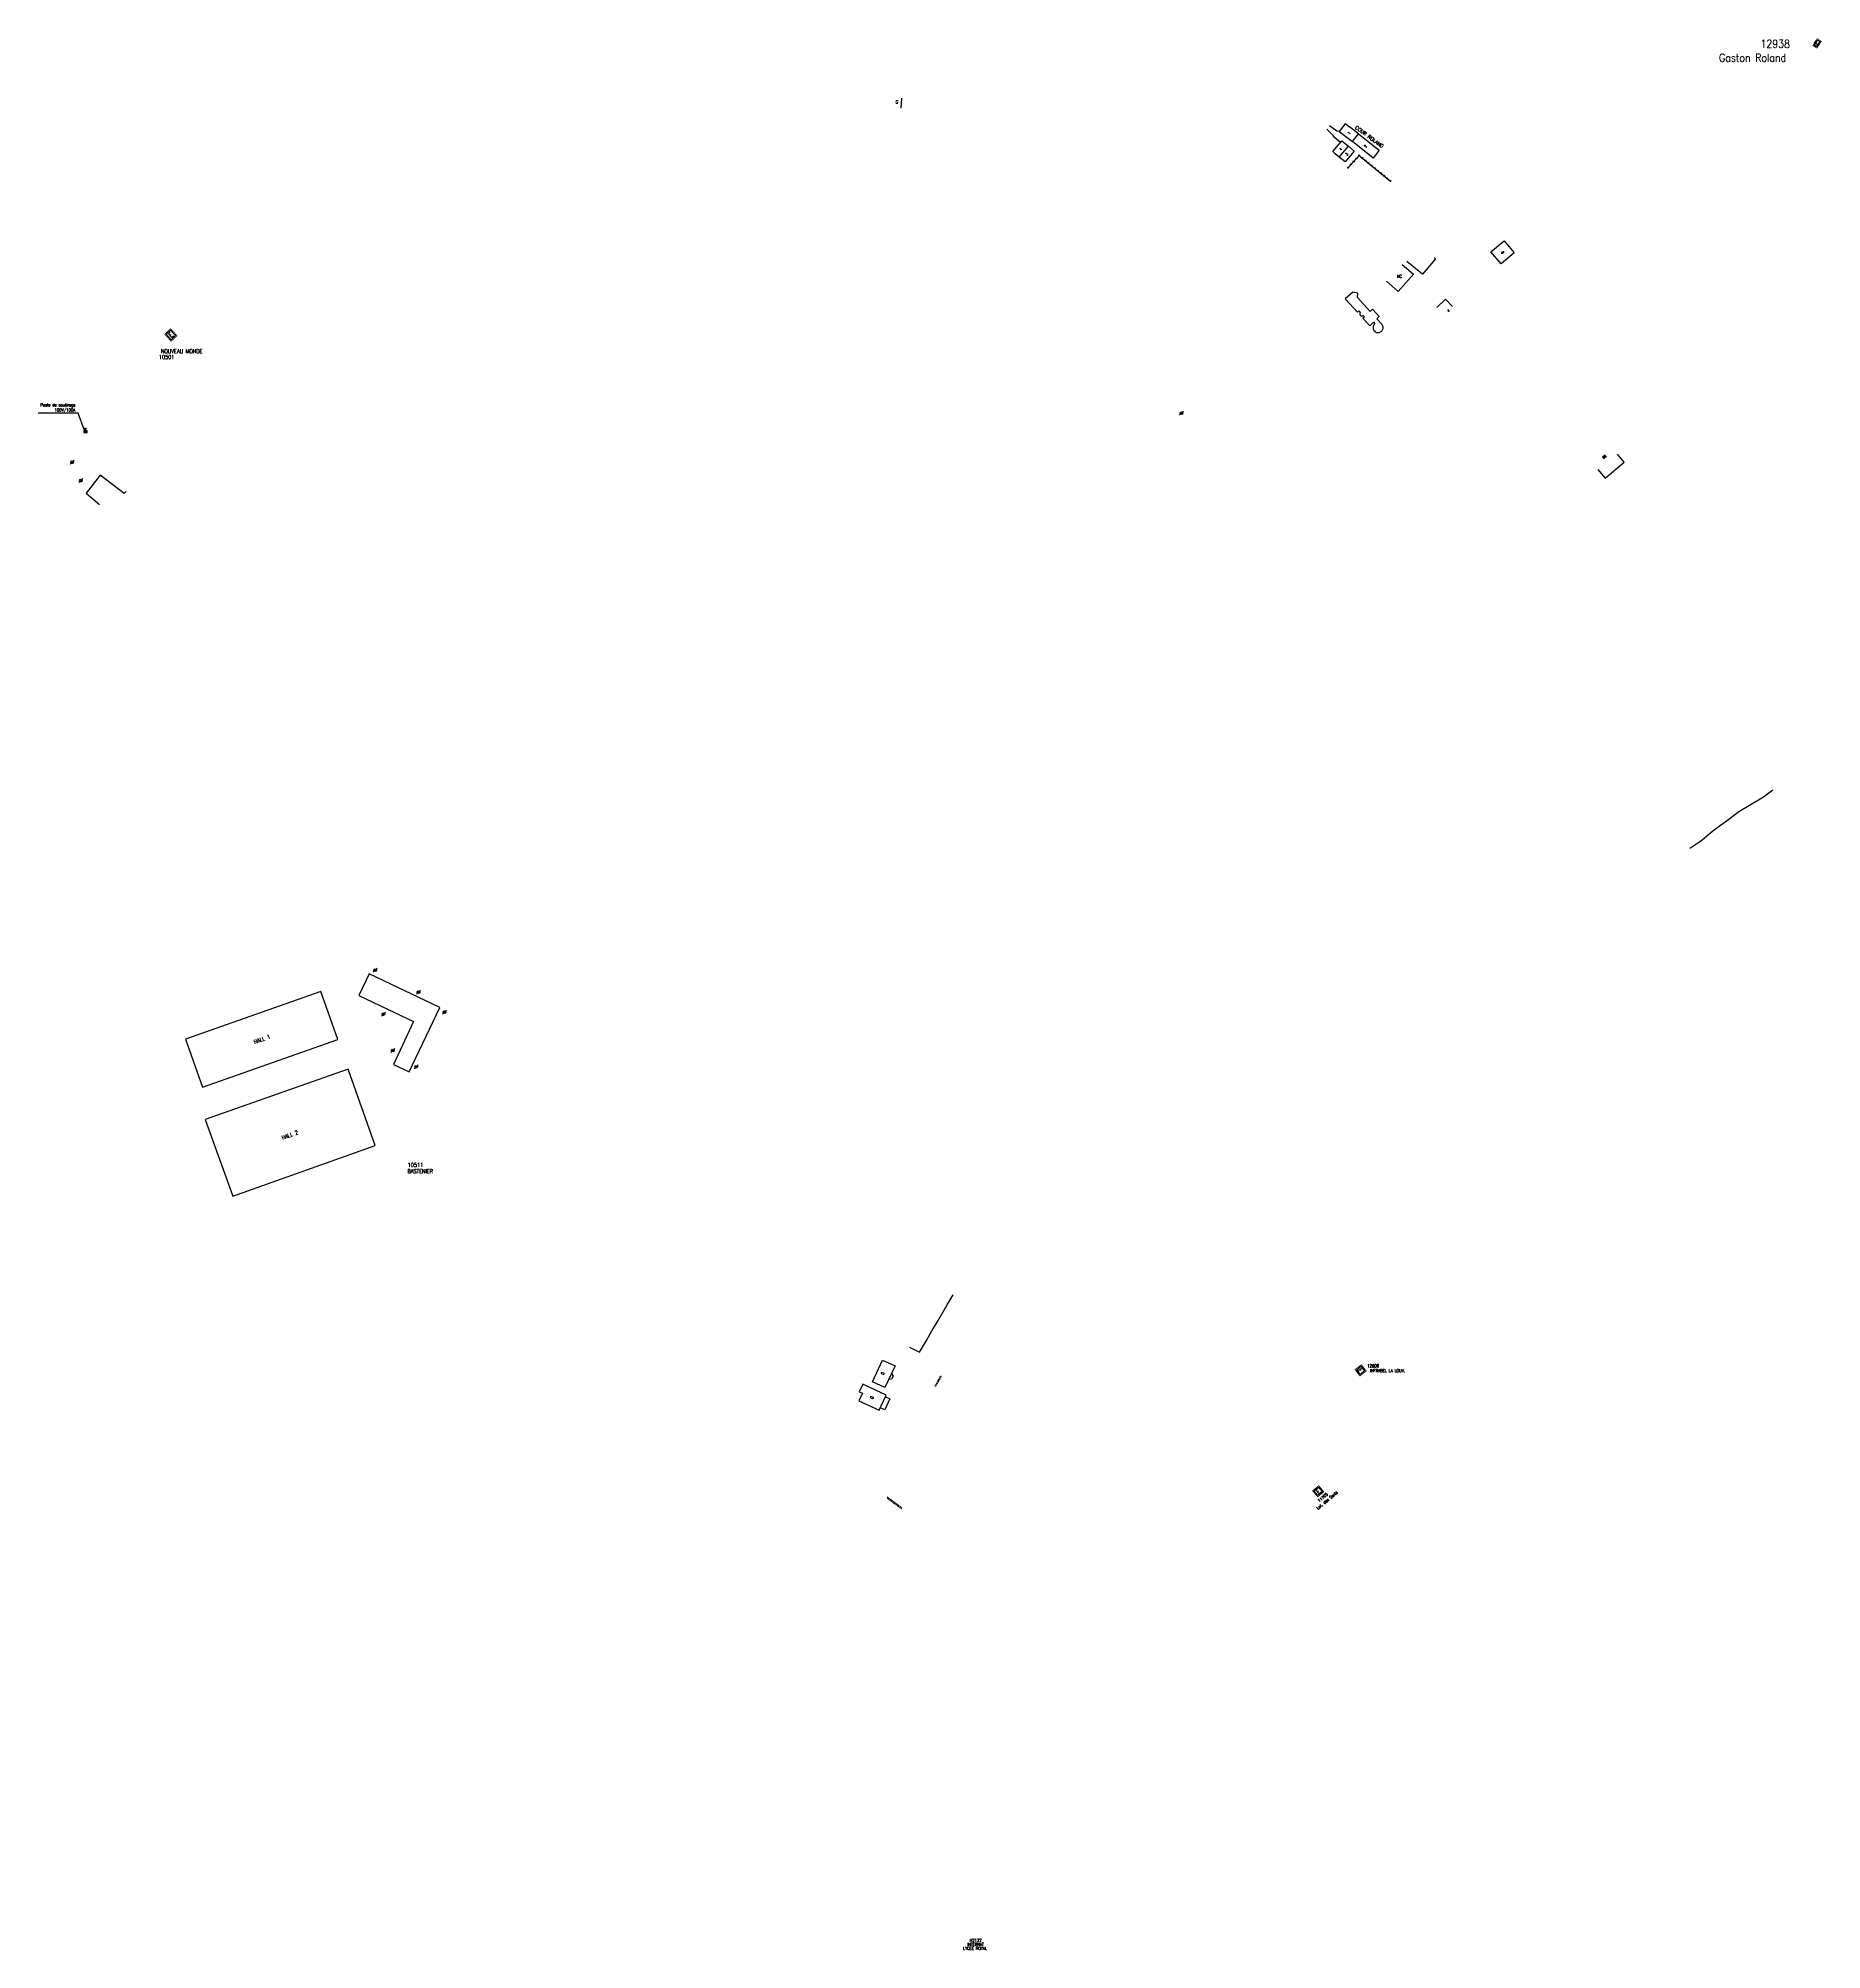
# Model space of a CAD drawing. Header units: millimetres. Extents: x 136116 to 136999, y 128010 to 128956.
import ezdxf
from ezdxf.enums import TextEntityAlignment as Align

# ---------------------------------------------------------------- set-up
doc = ezdxf.new("R2010")
doc.units = ezdxf.units.MM
doc.linetypes.add('DASHED', pattern=[0.75, 0.5, -0.25])
doc.layers.get('0').update_dxf_attribs({"linetype": 'CONTINUOUS'})
for name, color, linetype in [('1FOND_TOPO', 253, 'CONTINUOUS'), ('G_210', 7, 'CONTINUOUS'), ('M_200', 7, 'CONTINUOUS'), ('W0100', 7, 'CONTINUOUS'), ('w0112', 1, 'DASHED'), ('w0322', 7, 'CONTINUOUS'), ('W0430', 7, 'CONTINUOUS'), ('W0470', 7, 'CONTINUOUS'), ('W0473', 7, 'CONTINUOUS'), ('W0989', 7, 'CONTINUOUS'), ('w0991', 7, 'CONTINUOUS'), ('w1102', 7, 'CONTINUOUS')]:
    doc.layers.add(name, color=color, linetype=linetype)
doc.styles.add('M_ROMANS', font='ROMANS.shx', dxfattribs={"width": 0.75})
doc.styles.get("Standard").update_dxf_attribs({"font": 'romans.shx', "width": 0.85})
doc.dimstyles.get("Standard").update_dxf_attribs({"dimtxt": 1.5, "dimasz": 1.2, "dimexe": 1.25, "dimexo": 0.625, "dimgap": 0.25, "dimtad": 2, "dimzin": 0, "dimdsep": 46, "dimtxsty": 'Standard', "dimcen": -0.5, "dimse1": 1, "dimse2": 1, "dimadec": 0, "dimazin": 0, "dimtfac": 1, "dimtofl": 0, "dimtmove": 2, "dimatfit": 3, "dimfxl": 0, "dimtolj": 1, "dimtzin": 0, "dimarcsym": 0})

# ---------------------------------------------------------------- blocks, each defined once
blk = doc.blocks.new('commune')
at = {"layer": '1FOND_TOPO'}
blk.add_lwpolyline([(272559.5, 256986), (272549.4, 256964.6), (272603.6, 256938.9), (272583.6, 256896.4), (272599.1, 256889), (272629.5, 256952.6), (272559.5, 256986)], close=True, dxfattribs=at)
blk = doc.blocks.new('M_200_59')
at = {"layer": 'M_200', "color": 0, "linetype": 'Continuous', "const_width": 0.35, "flags": 128}
blk.add_lwpolyline([(4, 4), (4, 0), (0, 0), (0, 4)], close=True, dxfattribs=at)
at = {"layer": 'M_200', "color": 0, "linetype": 'Continuous'}
blk.add_lwpolyline([(0.5, 3.5), (3.5, 3.5), (3.5, 0.5), (0.5, 0.5)], close=True, dxfattribs=at)
at = {"layer": 'M_200', "insert": (2, 2), "char_height": 2.5, "width": 4, "attachment_point": 5}
blk.add_mtext('E', dxfattribs=at)
at = {"layer": 'M_200', "color": 0, "linetype": 'Continuous', "width": 0.85}
for tag, p in [('NUM', (2, 17.06)), ('NOM', (2, 10.65))]:
    blk.add_attdef(tag, text='', height=4, dxfattribs=at).set_placement(p, align=Align.MIDDLE)
at = {"layer": 'M_200', "color": 0, "linetype": 'Continuous', "style": 'M_ROMANS', "width": 0.75, "flags": 3}
for tag, p in [('DEF_COUP', (1.87, -5.49)), ('DEF_TYPE', (1.87, -7.99)), ('DEF_LEG', (1.87, -2.99))]:
    blk.add_attdef(tag, text='', height=1.2, dxfattribs=at).set_placement(p, align=Align.MIDDLE)
blk = doc.blocks.new('*U2')
at = {"layer": 'M_200', "color": 0, "linetype": 'Continuous', "const_width": 0.35, "flags": 128}
blk.add_lwpolyline([(4, 2.39), (4, 0), (0, 0), (0, 2.39)], close=True, dxfattribs=at)
at = {"layer": 'M_200', "color": 0, "linetype": 'Continuous'}
blk.add_lwpolyline([(0.5, 1.89), (3.5, 1.89), (3.5, 0.5), (0.5, 0.5)], close=True, dxfattribs=at)
at = {"layer": 'M_200', "insert": (2, 1.19), "char_height": 2.5, "width": 4, "attachment_point": 5}
blk.add_mtext('E', dxfattribs=at)
at = {"layer": 'M_200', "color": 0, "linetype": 'Continuous', "width": 0.85}
for tag, p in [('NUM', (2, 17.06)), ('NOM', (2, 10.65))]:
    blk.add_attdef(tag, text='', height=4, dxfattribs=at).set_placement(p, align=Align.MIDDLE)
at = {"layer": 'M_200', "color": 0, "linetype": 'Continuous', "style": 'M_ROMANS', "width": 0.75, "flags": 3}
for tag, p in [('DEF_COUP', (1.87, -5.49)), ('DEF_TYPE', (1.87, -7.99)), ('DEF_LEG', (1.87, -2.99))]:
    blk.add_attdef(tag, text='', height=1.2, dxfattribs=at).set_placement(p, align=Align.MIDDLE)
blk = doc.blocks.new('BF0101')
at = {"color": 0, "linetype": 'Continuous'}
for radius in [0.25, 0.15]:
    blk.add_circle((0, 0), radius, dxfattribs=at)
blk = doc.blocks.new('T470')
for p, q in [((-1.000002, -1.000002), (1.000002, 1.000002)), ((0, 0), (0.666668, 0)), ((0, 0), (0, -0.666668)), ((0.166667, 0.166667), (0.500001, 0.166667)), ((0.166667, 0.166667), (0.166667, -0.666668)), ((0.333334, 0.333334), (0.500001, 0.333334)), ((0.333334, 0.333334), (0.333334, -0.500001)), ((0.500001, 0.333334), (0.500001, -0.333334)), ((-0.333334, -0.333334), (0.500001, -0.333334)), ((-0.333334, -0.333334), (-0.333334, -0.500001)), ((-0.333334, -0.500001), (0.333334, -0.500001)), ((-0.166667, -0.166667), (0.666668, -0.166667)), ((-0.166667, -0.166667), (-0.166667, -0.666668))]:
    blk.add_line(p, q)
blk.add_ellipse((0, 0), major_axis=(0.471405, 0.471405), ratio=1, start_param=5.4977871438, end_param=11.780972451)
blk = doc.blocks.new('*U5')
at = {"layer": 'M_200', "color": 0, "linetype": 'Continuous', "const_width": 0.35, "flags": 128}
blk.add_lwpolyline([(3.98, 4.75), (3.98, 0), (0, 0), (0, 4.75)], close=True, dxfattribs=at)
at = {"layer": 'M_200', "color": 0, "linetype": 'Continuous'}
blk.add_lwpolyline([(0.5, 4.25), (3.48, 4.25), (3.48, 0.5), (0.5, 0.5)], close=True, dxfattribs=at)
at = {"layer": 'M_200', "insert": (1.99, 2.37), "char_height": 2.5, "width": 3.9792, "attachment_point": 5}
blk.add_mtext('E', dxfattribs=at)
at = {"layer": 'M_200', "color": 0, "linetype": 'Continuous', "width": 0.85}
for tag, p in [('NUM', (2, 17.06)), ('NOM', (2, 10.65))]:
    blk.add_attdef(tag, text='', height=4, dxfattribs=at).set_placement(p, align=Align.MIDDLE)
at = {"layer": 'M_200', "color": 0, "linetype": 'Continuous', "style": 'M_ROMANS', "width": 0.75, "flags": 3}
for tag, p in [('DEF_COUP', (1.87, -5.49)), ('DEF_TYPE', (1.87, -7.99)), ('DEF_LEG', (1.87, -2.99))]:
    blk.add_attdef(tag, text='', height=1.2, dxfattribs=at).set_placement(p, align=Align.MIDDLE)
blk = doc.blocks.new('T430')
at = {"flags": 128}
for points in [[(0.8, 0.8), (-0.8, 0.8)], [(-0.8, 0.8), (-0.8, 0)], [(0.8, 0.8), (-0.8, 0)], [(-0.8, 0), (0.8, 0)], [(-0.4, 2.1), (0.4, 2.1)], [(-0.4, 2.1), (-0.4, 1.3)], [(-0.4, 1.7), (0, 1.7)], [(-0.4, 1.3), (0.4, 1.3)], [(0.8, 0), (0.8, 0.8)]]:
    blk.add_lwpolyline(points, dxfattribs=at)
blk = doc.blocks.new('T473')
for p, q in [((-0.166667, 0.166667), (0.166667, -0.166667)), ((-0.166667, -0.166667), (0.166667, 0.166667)), ((0.500001, 0.500001), (1.000002, 1.000002)), ((-1.000002, -1.000002), (-0.500001, -0.500001))]:
    blk.add_line(p, q)
blk.add_ellipse((0, 0), major_axis=(0.471405, 0.471405), ratio=1, start_param=5.4977871438, end_param=11.780972451)

msp = doc.modelspace()

# ---------------------------------------------------------------- linework, layer by layer
at = {"layer": 'W0100', "color": 252, "flags": 128}
for points in [[(136760.83, 128904.71), (136757.25, 128907.77), (136757.5, 128908.07), (136757.26, 128908.27), (136754.05, 128911.29)], [(136760.26, 128910.24), (136760.19, 128910.14), (136759.01, 128910.33), (136755.43, 128912.95)], [(136769.74, 128908.98), (136765.32, 128912.43), (136765.26, 128912.36), (136763.21, 128914.01), (136760.26, 128910.24), (136766.78, 128905.17), (136769.74, 128908.98)], [(136757.13, 128900.23), (136760.83, 128904.71), (136760.83, 128904.71), (136761.6, 128905.65), (136764.85, 128902.87), (136767.68, 128900.45), (136763.2, 128895.22), (136760.29, 128897.53), (136758.3, 128899.1), (136757.13, 128900.23)], [(136769.74, 128908.98), (136780.08, 128900.91), (136776.98, 128896.94), (136766.78, 128905.17)], [(136807.28, 128847.75), (136807.97, 128847.17), (136801.41, 128839.47), (136793.68, 128845.81)], [(136816.33, 128823.56), (136812.87, 128827.14), (136808.64, 128823.06)], [(136888.27, 128742.83), (136891.94, 128738.44), (136901.44, 128746.39), (136898.09, 128750.38)], [(136547.34, 128308.11), (136552.39, 128305.72), (136555.77, 128311.47), (136558.53, 128316.15), (136561.07, 128320.49), (136563.53, 128324.74), (136566.1, 128329.06), (136569.02, 128334.09)], [(136534.11, 128301.78), (136540.24, 128298.93), (136535.26, 128288.2), (136529.13, 128291.04), (136534.11, 128301.78)], [(136538.5, 128295.17), (136539.32, 128293.82), (136538.55, 128292.29), (136537.09, 128292.15)], [(136524.27, 128289.77), (136522.51, 128286.04), (136524.08, 128285.3), (136522.33, 128281.58), (136532.33, 128276.86), (136535.84, 128284.31), (136524.27, 128289.77)], [(136535.49, 128283.55), (136537.72, 128282.51), (136535.17, 128277.05), (136532.92, 128278.11)]]:
    msp.add_lwpolyline(points, dxfattribs=at)
msp.add_lwpolyline([(136835.38, 128850.67), (136841.91, 128856.12), (136846.94, 128850.09), (136840.41, 128844.64)], close=True, dxfattribs=at)
at = {"layer": 'W0100', "color": 252, "linetype": 'Continuous', "flags": 128}
msp.add_lwpolyline([(136791.38, 128844.27), (136797.07, 128839.48), (136789.37, 128830.89), (136783.66, 128836.15)], dxfattribs=at)
at = {"layer": 'W0100', "flags": 128}
msp.add_lwpolyline([(136777.85, 128814.96, 2.455839), (136781.34, 128814.75), (136778.86, 128817.48), (136780.05, 128818.55), (136776.77, 128822.16), (136775.58, 128821.09), (136769.32, 128827.99), (136769.5, 128830.18), (136766.92, 128830.64), (136763.24, 128827.31), (136769.28, 128820.69), (136770.02, 128821.36), (136770.69, 128820.62, 0.99018), (136772.04, 128819.14), (136772.71, 128818.4), (136771.97, 128817.72), (136775.33, 128814.02), (136777.18, 128815.7)], format="xyb", close=True, dxfattribs=at)
at = {"layer": 'W0100', "color": 252}
msp.add_lwpolyline([(136159.37, 128731.98), (136158.47, 128730.85), (136146.62, 128740.06), (136139.54, 128731.11), (136146.28, 128725.47)], dxfattribs=at)
for points in [[(136188.85, 128460.63), (136197.29, 128436.86), (136264.26, 128460.46), (136255.88, 128484.25)], [(136198.63, 128420.87), (136212.22, 128382.86), (136282.73, 128408.07), (136269.43, 128445.79)]]:
    msp.add_lwpolyline(points, close=True, dxfattribs=at)
at = {"layer": 'w0112', "color": 252, "flags": 128}
for points in [[(136560.37, 128288.75), (136563.06, 128293.54), (136562.72, 128293.73), (136560.02, 128288.95), (136560.37, 128288.75)], [(136543.45, 128228.11), (136536.22, 128233.44)], [(136543.69, 128228.44), (136536.36, 128233.83)]]:
    msp.add_lwpolyline(points, dxfattribs=at)
at = {"layer": 'w0322', "color": 252, "flags": 128}
for points in [[(136764.33, 128891.95), (136770.08, 128898.34), (136785.87, 128885.49)], [(136975.07, 128583.98), (136975.07, 128583.98), (136970.34, 128580.52), (136968.68, 128579.52), (136958.12, 128573.19), (136953.17, 128569.53), (136949.05, 128566.48), (136945.35, 128563.75), (136939.11, 128558.64), (136938.89, 128558.46), (136933.94, 128555.06), (136933.94, 128555.06)]]:
    msp.add_lwpolyline(points, dxfattribs=at)
at = {"layer": 'w1102', "color": 252, "flags": 128}
for points in [[(136543.29, 128921.72), (136543.56, 128926.71)], [(136760.29, 128897.53), (136764.85, 128902.87)]]:
    msp.add_lwpolyline(points, dxfattribs=at)

# ---------------------------------------------------------------- block references
at = {"layer": 'M_200'}
ref = msp.add_blockref('*U2', (136996.83, 128951.49), dxfattribs=dict(at, rotation=57.14461347424093))
ref.add_attrib('NUM', '12938', dxfattribs={"color": 0, "linetype": 'Continuous', "height": 4, "width": 0.85}).set_placement((136976.19, 128953.64), align=Align.MIDDLE)
ref.add_attrib('NOM', 'Gaston Roland', dxfattribs={"color": 0, "linetype": 'Continuous', "height": 4, "width": 0.85}).set_placement((136964.99, 128946.73), align=Align.MIDDLE)
ref = msp.add_blockref('*U5', (136181.75, 128806.34), dxfattribs=dict(at, rotation=43.34614472344867))
ref.add_attrib('NUM', '10501', dxfattribs={"color": 0, "linetype": 'Continuous', "height": 2, "width": 0.85}).set_placement((136179.47, 128798.48), align=Align.MIDDLE)
ref.add_attrib('NOM', 'NOUVEAU MONDE', dxfattribs={"color": 0, "linetype": 'Continuous', "height": 2, "width": 0.85}).set_placement((136186.94, 128801.37), align=Align.MIDDLE)
ref = msp.add_blockref('M_200_59', (136768.07, 128297.07), dxfattribs=dict(at, rotation=306.7146086434951))
ref.add_attrib('NUM', '12906', dxfattribs={"color": 0, "linetype": 'Continuous', "height": 1.5, "width": 0.85}).set_placement((136777.03, 128298.9), align=Align.MIDDLE)
ref.add_attrib('NOM', 'INFRABEL LA LOUV.', dxfattribs={"color": 0, "linetype": 'Continuous', "height": 1.5, "width": 0.85}).set_placement((136784.15, 128296.51), align=Align.MIDDLE)
ref = msp.add_blockref('M_200_59', (136749.61, 128233.94), dxfattribs=dict(at, rotation=40.05172832905203))
ref.add_attrib('NUM', '11195', dxfattribs={"color": 0, "linetype": 'Continuous', "height": 1.5, "rotation": 40, "width": 0.85}).set_placement((136752.07, 128233.69), align=Align.MIDDLE)
ref.add_attrib('NOM', 'Lot. des Sarts', dxfattribs={"color": 0, "linetype": 'Continuous', "height": 1.5, "rotation": 40, "width": 0.85}).set_placement((136754.23, 128232.33), align=Align.MIDDLE)
at = {"layer": 'W0100', "color": 252, "xscale": 0.5, "yscale": 0.5, "zscale": 0.5}
msp.add_blockref('commune', (0, 0), dxfattribs=at)
at = {"layer": 'w0322', "color": 252, "rotation": 320.8563873201717}
for p in [(136764.73, 128892.39), (136766.06, 128893.88), (136767.4, 128895.37), (136768.74, 128896.85), (136770.08, 128898.34), (136771.63, 128897.08), (136773.18, 128895.82), (136774.73, 128894.55), (136776.28, 128893.29), (136777.83, 128892.03), (136779.38, 128890.77), (136780.93, 128889.5), (136782.49, 128888.24), (136784.04, 128886.98), (136785.59, 128885.72)]:
    msp.add_blockref('BF0101', p, dxfattribs=at)
at = {"layer": 'W0430', "rotation": 359.3348469607328}
msp.add_blockref('T430', (136139.28, 128761.11), dxfattribs=at)
at = {"layer": 'W0470'}
for p in [(136132.64, 128746.47), (136137.05, 128737.41)]:
    msp.add_blockref('T470', p, dxfattribs=at)
at = {"layer": 'W0473'}
for p in [(136682.09, 128770.69), (136282.71, 128494.87), (136304.26, 128483.91), (136317.12, 128474.03), (136286.86, 128473.12), (136291.51, 128455.11), (136303.09, 128447.04)]:
    msp.add_blockref('T473', p, dxfattribs=at)

# ---------------------------------------------------------------- texts
at = {"layer": 'G_210', "width": 0.85}
for s, p in [('LYCEE ROYAL', (136573.91, 128009.7)), ('INTERNAT', (136576.05, 128011.64)), ('H2122', (136577.26, 128013.65))]:
    msp.add_text(s, height=1.5, dxfattribs=at).set_placement(p)
at = {"layer": 'W0100', "color": 252, "linetype": 'Continuous', "width": 0.85}
msp.add_text('NC', height=1.5, dxfattribs=at).set_placement((136788.85, 128837.7))
at = {"layer": 'W0430', "linetype": 'Continuous', "insert": (136134.27, 128771.02), "char_height": 1.5, "attachment_point": 9}
msp.add_mtext('\\A1;Poste de soutirage\\P100V/100A', dxfattribs=at)
at = {"layer": 'W0989', "color": 252}
msp.add_text('COUR ROLAND', height=1.75, rotation=323.77636, dxfattribs=at).set_placement((136767.9, 128911.82))
at = {"layer": 'w0991', "color": 252, "linetype": 'Continuous', "width": 0.85}
for s, height, rotation, p in [('G', 1.5, 356.836, (136541.16, 128924.81)), ('66', 1.25, 39.89258, (136891.56, 128749.09)), ('0', 1.5, 65.08222, (136534.12, 128295.17)), ('0', 1.5, 65.08222, (136528.8, 128283.14))]:
    msp.add_text(s, height=height, rotation=rotation, dxfattribs=at).set_placement(p, align=Align.MIDDLE)
at = {"layer": 'w0991', "color": 252}
for s, p in [('1', (136765.27, 128908.66)), ('4', (136761.11, 128900.66)), ('2', (136773.36, 128902.07)), ('3', (136764.15, 128898.11))]:
    msp.add_text(s, height=1.25, rotation=50.2001, dxfattribs=at).set_placement(p)
msp.add_text('8', height=1.25, rotation=309.83263, dxfattribs=at).set_placement((136841.22, 128850.27), align=Align.MIDDLE)
at = {"layer": 'w0991', "color": 252, "width": 0.85}
for s, height, rotation, p in [('4', 1.25, 42.32798, (136814.34, 128820.69)), ('HALL 1', 2, 19.49531, (136223.05, 128458.28)), ('HALL 2', 2, 19.49531, (136236.87, 128410.86))]:
    msp.add_text(s, height=height, rotation=rotation, dxfattribs=at).set_placement(p)
at = {"layer": 'w0991', "width": 0.85}
for s, p in [('10511', (136298.88, 128397.39)), ('BASTENIER', (136298.74, 128394.27))]:
    msp.add_text(s, height=2, dxfattribs=at).set_placement(p)

# ---------------------------------------------------------------- leaders
at = {"layer": 'W0430', "linetype": 'Continuous', "annotation_type": 0, "has_hookline": 1, "hookline_direction": 1, "text_width": 18.4}
msp.add_leader([(136138.79, 128762.06), (136135.72, 128770.77), (136134.52, 128770.77)], dimstyle='Standard', dxfattribs=at)

doc.saveas('drawing.dxf')
